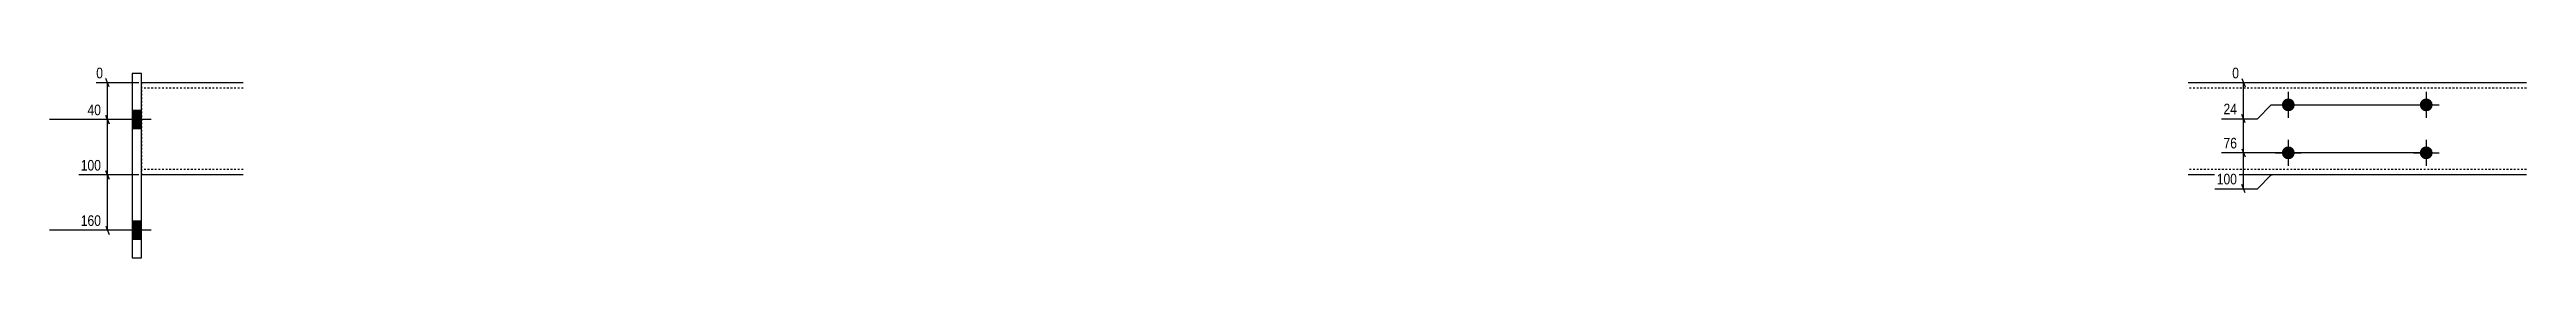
# Model space of a CAD drawing. Header units: millimetres. Extents: x 1 to 32476, y 3 to 887.
# Drawn here: x 14991 to 17685, y 7 to 216 of the extents above; entities that cross this region are included whole.
import ezdxf

# ---------------------------------------------------------------- set-up
doc = ezdxf.new("R2010")
doc.units = ezdxf.units.MM
doc.linetypes.add('DXK_LINE_DOT2', pattern=[3.9198, 1.9599, -1.9599])
doc.layers.add('MÅLSÆTNING', color=7, linetype='Continuous')
doc.layers.add('STÅL', color=7, linetype='Continuous')
doc.styles.add('Arial Narrow', font='ARIALN.TTF', dxfattribs={"height": 0.2})

msp = doc.modelspace()

# ---------------------------------------------------------------- hatches: boundary and pattern name
at = {"layer": 'STÅL', "linetype": 'Continuous'}
for points in [[(15080.7, 167.2), (15080.7, 147.2), (15090.7, 147.2), (15090.7, 167.2)], [(15080.7, 167.2), (15080.7, 147.2), (15090.7, 147.2), (15090.7, 167.2)], [(17425.7, 180.2, -1), (17425.7, 166.2, -1)], [(17575.7, 180.2, -1), (17575.7, 166.2, -1)], [(17425.7, 128.2, -1), (17425.7, 114.2, -1)], [(17575.7, 128.2, -1), (17575.7, 114.2, -1)], [(15080.7, 47.2), (15080.7, 27.2), (15090.7, 27.2), (15090.7, 47.2)], [(15080.7, 47.2), (15080.7, 27.2), (15090.7, 27.2), (15090.7, 47.2)]]:
    msp.add_hatch(color=96, dxfattribs=at).paths.add_polyline_path(points)

# ---------------------------------------------------------------- linework, layer by layer
at = {"layer": 'MÅLSÆTNING', "color": 7, "linetype": 'Continuous'}
for p, q in [((15087.7, 197.2), (15041.5, 197.2)), ((15055.7, 192.7), (15052.1, 201.7)), ((15053.9, 157.2), (15053.9, 197.2)), ((17395.2, 197.2), (17364.7, 197.2)), ((17375.3, 201.7), (17378.9, 192.7)), ((15052.1, 161.7), (15055.7, 152.7)), ((15055.7, 152.7), (15052.1, 161.7)), ((17378.9, 153.7), (17375.3, 162.7)), ((17392.1, 158.2), (17407.1, 173.2)), ((17392.1, 158.2), (17407.1, 173.2)), ((17407.1, 173.2), (17572.7, 173.2)), ((17407.1, 173.2), (17572.7, 173.2)), ((15077.7, 157.2), (15029.8, 157.2)), ((15077.7, 157.2), (15029.8, 157.2)), ((15053.9, 97.2), (15053.9, 157.2)), ((17353, 158.2), (17392.1, 158.2)), ((17377.1, 121.2), (17377.1, 158.2)), ((17572.7, 121.2), (17353, 121.2)), ((17572.7, 121.2), (17353, 121.2)), ((17375.3, 125.7), (17378.9, 116.7)), ((17375.3, 125.7), (17378.9, 116.7)), ((17377.1, 82.2), (17377.1, 121.2)), ((15087.7, 97.2), (15022.5, 97.2)), ((15087.7, 97.2), (15022.5, 97.2)), ((15052.1, 101.7), (15055.7, 92.7)), ((15055.7, 92.7), (15052.1, 101.7)), ((15053.9, 37.2), (15053.9, 97.2)), ((17345.7, 82.2), (17392.1, 82.2)), ((17378.9, 77.7), (17375.3, 86.7)), ((17392.1, 82.2), (17407.1, 97.2)), ((17407.1, 97.2), (17408.3, 97.2)), ((15077.7, 37.2), (15022.5, 37.2)), ((15052.1, 41.7), (15055.7, 32.7))]:
    msp.add_line(p, q, dxfattribs=at)
at = {"layer": 'STÅL', "color": 2, "linetype": 'Continuous'}
for p, q in [((15090.7, 207.2), (15080.7, 207.2)), ((15080.7, 207.2), (15080.7, 7.2)), ((15090.7, 7.2), (15090.7, 207.2)), ((15201.3, 197.2), (15090.7, 197.2)), ((17684.7, 197.2), (17316.7, 197.2)), ((15201.3, 97.2), (15090.7, 97.2)), ((17684.7, 97.2), (17316.7, 97.2)), ((15080.7, 7.2), (15090.7, 7.2))]:
    msp.add_line(p, q, dxfattribs=at)
at = {"layer": 'STÅL', "color": 7, "linetype": 'DXK_LINE_DOT2'}
for p, q in [((15090.7, 197.2), (15090.7, 98.1)), ((15201.3, 191.2), (15090.7, 191.2)), ((17684.7, 191.2), (17316.7, 191.2)), ((15201.3, 103.2), (15090.7, 103.2)), ((15090.7, 98.1), (15090.7, 97.2)), ((17684.7, 103.2), (17316.7, 103.2))]:
    msp.add_line(p, q, dxfattribs=at)
at = {"layer": 'STÅL', "color": 96, "linetype": 'Continuous'}
for p, q in [((15090.7, 167.2), (15080.7, 167.2)), ((15090.7, 167.2), (15080.7, 167.2)), ((17411.7, 173.2), (17439.7, 173.2)), ((17425.7, 187.2), (17425.7, 159.2)), ((17561.7, 173.2), (17589.7, 173.2)), ((17575.7, 187.2), (17575.7, 159.2)), ((15101.3, 157.2), (14990.7, 157.2)), ((15101.3, 157.2), (14990.7, 157.2)), ((15090.7, 147.2), (15080.7, 147.2)), ((15090.7, 147.2), (15080.7, 147.2)), ((17425.7, 135.2), (17425.7, 107.2)), ((17575.7, 135.2), (17575.7, 107.2)), ((17411.7, 121.2), (17439.7, 121.2)), ((17561.7, 121.2), (17589.7, 121.2)), ((15101.3, 37.2), (14990.7, 37.2)), ((15101.3, 37.2), (14990.7, 37.2)), ((15090.7, 47.2), (15080.7, 47.2)), ((15090.7, 47.2), (15080.7, 47.2)), ((15090.7, 27.2), (15080.7, 27.2)), ((15090.7, 27.2), (15080.7, 27.2))]:
    msp.add_line(p, q, dxfattribs=at)

# ---------------------------------------------------------------- next in the draw order: wipeouts: each hides what was drawn before it
at = {"color": 0, "linetype": 'Continuous'}
for points in [[(15051.2, 199.6), (15051.2, 216.4), (15039.1, 216.4), (15039.1, 199.6)], [(15049.1, 159.6), (15049.1, 176.4), (15029.6, 176.4), (15029.6, 159.6)], [(17372.2, 160.6), (17372.2, 177.4), (17352.8, 177.4), (17352.8, 160.6)], [(17372.2, 123.6), (17372.2, 140.4), (17352.8, 140.4), (17352.8, 123.6)], [(15049.1, 99.6), (15049.1, 116.4), (15022.3, 116.4), (15022.3, 99.6)], [(17372.2, 84.6), (17372.2, 101.4), (17345.5, 101.4), (17345.5, 84.6)], [(15049.1, 39.6), (15049.1, 56.4), (15022.3, 56.4), (15022.3, 39.6)]]:
    msp.add_wipeout(points, dxfattribs=at).dxf.layer = 'MÅLSÆTNING'

# ---------------------------------------------------------------- next in the draw order: linework, layer by layer
at = {"layer": 'MÅLSÆTNING', "color": 7, "linetype": 'Continuous'}
for p, q in [((17377.1, 158.2), (17377.1, 197.2)), ((17378.9, 153.7), (17375.3, 162.7)), ((17353, 158.2), (17392.1, 158.2))]:
    msp.add_line(p, q, dxfattribs=at)

# ---------------------------------------------------------------- next in the draw order: texts
at = {"layer": 'MÅLSÆTNING', "color": 3, "linetype": 'Continuous', "style": 'Arial Narrow'}
for s, height, p in [('0', 11.5, (15041.5, 202)), ('40', 11.45, (15032, 162)), ('24', 11.45, (17355.2, 163)), ('76', 11.45, (17355.2, 126)), ('100', 11.45, (15024.7, 102)), ('100', 11.45, (17347.9, 87)), ('160', 11.45, (15024.7, 42))]:
    msp.add_text(s, height=height, dxfattribs=at).set_placement(p)

# ---------------------------------------------------------------- next in the draw order: wipeouts: each hides what was drawn before it
at = {"color": 0, "linetype": 'Continuous'}
msp.add_wipeout([(17374.4, 199.6), (17374.4, 216.4), (17362.3, 216.4), (17362.3, 199.6)], dxfattribs=at).dxf.layer = 'MÅLSÆTNING'

# ---------------------------------------------------------------- next in the draw order: texts
at = {"layer": 'MÅLSÆTNING', "color": 3, "linetype": 'Continuous', "style": 'Arial Narrow'}
msp.add_text('0', height=11.5, dxfattribs=at).set_placement((17364.7, 202))

doc.saveas('drawing.dxf')
